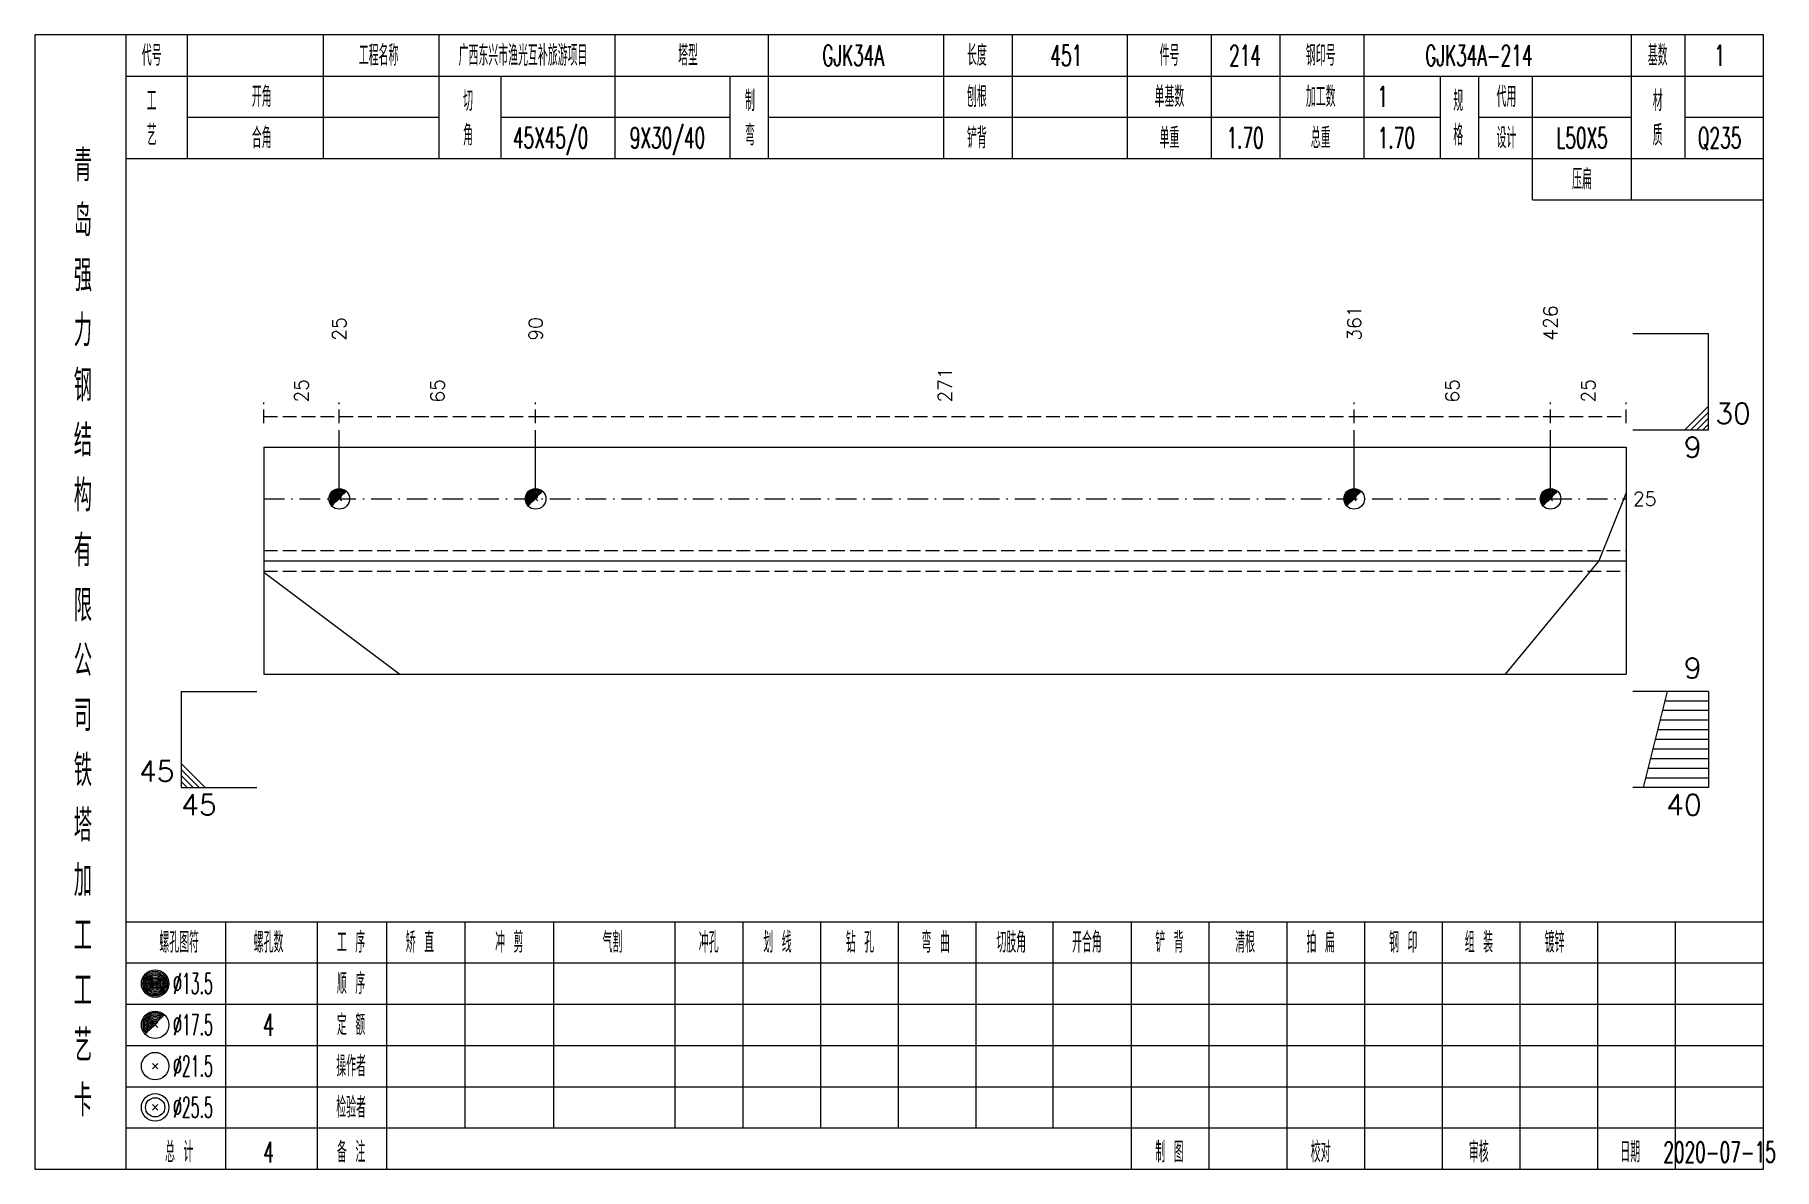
# Model space of a CAD drawing. Extents: x 0 to 2606, y -377 to 6479.
# Drawn here: x 1307 to 1559.9, y 6125 to 6290 of the extents above; entities that cross this region are included whole.
import ezdxf
from ezdxf.enums import TextEntityAlignment as Align

# ---------------------------------------------------------------- set-up
doc = ezdxf.new("R2010")
doc.units = 0
doc.header["$MEASUREMENT"] = 0
doc.linetypes.add('一点画线', pattern=[5.2, 3, -1, 0.2, -1])
doc.linetypes.add('虚线', pattern=[2.75, 2, -0.75])
doc.layers.get('0').update_dxf_attribs({"linetype": 'CONTINUOUS', "lineweight": 25})
doc.layers.add('1', color=7, linetype='CONTINUOUS', lineweight=25)
doc.layers.add('4', color=7, linetype='CONTINUOUS', lineweight=25)
doc.styles.get("Standard").update_dxf_attribs({"font": 'simplex.shx', "width": 0.7, "height": 3, "bigfont": 'gbhzfs.shx'})

msp = doc.modelspace()

# ---------------------------------------------------------------- texts
at = {"color": 7, "linetype": 'Continuous', "lineweight": 13}
for s, p in [('426', (1527.42, 6245.5)), ('25', (1351.28, 6245.5)), ('90', (1379.83, 6245.5)), ('361', (1498.87, 6245.5))]:
    msp.add_text(s, height=2, rotation=90, dxfattribs=at).set_placement(p, align=Align.MIDDLE_LEFT)
at = {"color": 8, "linetype": 'Continuous', "lineweight": 9}
for s, p in [('271', (1439.35, 6236.5)), ('25', (1345.79, 6236.5)), ('65', (1365.56, 6236.5)), ('65', (1513.14, 6236.5)), ('25', (1532.91, 6236.5))]:
    msp.add_text(s, height=2, rotation=90, dxfattribs=at).set_placement(p, align=Align.MIDDLE_LEFT)
at = {"color": 7, "linetype": 'Continuous', "lineweight": 13}
msp.add_text('30', height=3, dxfattribs=at).set_placement((1551.4, 6232.5), align=Align.BOTTOM_LEFT)
for s, p in [('9', (1549.4, 6231.5)), ('40', (1549.4, 6179.5))]:
    msp.add_text(s, height=3, dxfattribs=at).set_placement(p, align=Align.TOP_RIGHT)
msp.add_text('25', height=2, dxfattribs=at).set_placement((1539.4, 6222.5), align=Align.MIDDLE_LEFT)
for s, p in [('9', (1549.4, 6195.5)), ('45', (1327.3, 6180.5))]:
    msp.add_text(s, height=3, dxfattribs=at).set_placement(p, align=Align.BOTTOM_RIGHT)
msp.add_text('45', height=3, dxfattribs=at).set_placement((1328.3, 6179.5), align=Align.TOP_LEFT)
at = {"layer": '4', "color": 1, "linetype": 'Continuous', "lineweight": 13}
for s, height, width, p in [('代号', 3, 0.6, (1324, 6287)), ('工程名称', 3, 0.6, (1357, 6287)), ('广西东兴市渔光互补旅游项目', 3, 0.6, (1378, 6287)), ('塔型', 3, 0.6, (1402, 6287)), ('GJK34A', 3, 0.6, (1426, 6287)), ('长度', 3, 0.6, (1444, 6287)), ('451', 3, 0.6, (1457, 6287)), ('件号', 3, 0.6, (1472, 6287)), ('214', 3, 0.6, (1483, 6287)), ('钢印号', 3, 0.6, (1494, 6287)), ('GJK34A-214', 3, 0.6, (1517, 6287)), ('基数', 3, 0.6, (1543, 6287)), ('1', 3, 0.6, (1552, 6287)), ('工', 3, 0.6, (1324, 6280.4)), ('开角', 3, 0.6, (1340, 6281)), ('切', 3, 0.6, (1370, 6280.4)), ('制', 3, 0.6, (1411, 6280.4)), ('刨根', 3, 0.6, (1444, 6281)), ('单基数', 3, 0.6, (1472, 6281)), ('加工数', 3, 0.6, (1494, 6281)), ('1', 3, 0.6, (1503, 6281)), ('规', 3, 0.6, (1514, 6280.4)), ('代用', 3, 0.6, (1521, 6281)), ('材', 3, 0.6, (1543, 6280.4)), ('艺', 3, 0.6, (1324, 6275.4)), ('合角', 3, 0.6, (1340, 6275)), ('角', 3, 0.6, (1370, 6275.4)), ('45X45/0', 3, 0.6, (1382, 6275)), ('9X30/40', 3, 0.6, (1399, 6275)), ('弯', 3, 0.6, (1411, 6275.4)), ('铲背', 3, 0.6, (1444, 6275)), ('单重', 3, 0.6, (1472, 6275)), ('1.70', 3, 0.6, (1483, 6275)), ('总重', 3, 0.6, (1494, 6275)), ('1.70', 3, 0.6, (1505, 6275)), ('格', 3, 0.6, (1514, 6275.4)), ('设计', 3, 0.6, (1521, 6275)), ('L50X5', 3, 0.6, (1532, 6275)), ('质', 3, 0.6, (1543, 6275.4)), ('Q235', 3, 0.6, (1552, 6275)), ('青', 4.6, 0.8, (1314, 6271)), ('压扁', 3, 0.6, (1532, 6269)), ('岛', 4.6, 0.8, (1314, 6263)), ('强', 4.6, 0.8, (1314, 6255)), ('力', 4.6, 0.8, (1314, 6247)), ('钢', 4.6, 0.8, (1314, 6239)), ('结', 4.6, 0.8, (1314, 6231)), ('构', 4.6, 0.8, (1314, 6223)), ('有', 4.6, 0.8, (1314, 6215)), ('限', 4.6, 0.8, (1314, 6207)), ('公', 4.6, 0.8, (1314, 6199)), ('司', 4.6, 0.8, (1314, 6191)), ('铁', 4.6, 0.8, (1314, 6183)), ('塔', 4.6, 0.8, (1314, 6175)), ('加', 4.6, 0.8, (1314, 6167)), ('工', 4.6, 0.8, (1314, 6159)), ('螺孔图符', 3, 0.6, (1328, 6158)), ('螺孔数', 3, 0.6, (1341, 6158)), ('工 序', 3, 0.6, (1353, 6158)), ('矫 直', 3, 0.6, (1363, 6158)), ('冲 剪', 3, 0.6, (1376, 6158)), ('气割', 3, 0.6, (1391, 6158)), ('冲孔', 3, 0.6, (1405, 6158)), ('划 线', 3, 0.6, (1415, 6158)), ('钻 孔', 3, 0.6, (1427, 6158)), ('弯 曲', 3, 0.6, (1438, 6158)), ('切肢角', 3, 0.6, (1449, 6158)), ('开合角', 3, 0.6, (1460, 6158)), ('铲 背', 3, 0.6, (1472, 6158)), ('清根', 3, 0.6, (1483, 6158)), ('拍 扁', 3, 0.6, (1494, 6158)), ('钢 印', 3, 0.6, (1506, 6158)), ('组 装', 3, 0.6, (1517, 6158)), ('镀锌', 3, 0.6, (1528, 6158)), ('工', 4.6, 0.8, (1314, 6151)), ('%%C13.5', 3, 0.5, (1330, 6152)), ('顺 序', 3, 0.6, (1353, 6152)), ('%%C17.5', 3, 0.5, (1330, 6146)), ('4', 3.2, 0.6, (1341, 6146)), ('定 额', 3, 0.6, (1353, 6146)), ('艺', 4.6, 0.8, (1314, 6143)), ('操作者', 3, 0.6, (1353, 6140)), ('%%C21.5', 3, 0.5, (1330, 6140)), ('卡', 4.6, 0.8, (1314, 6135)), ('%%C25.5', 3, 0.5, (1330, 6134)), ('检验者', 3, 0.6, (1353, 6134)), ('总 计', 3, 0.6, (1328, 6127.5)), ('4', 3, 0.6, (1341, 6127.5)), ('备 注', 3, 0.6, (1353, 6127.5)), ('制 图', 3, 0.6, (1472, 6127.5)), ('校对', 3, 0.6, (1494, 6127.5)), ('审核', 3, 0.6, (1517, 6127.5)), ('日期', 3, 0.6, (1539, 6127.5)), ('2020-07-15', 3, 0.6, (1552, 6127.5))]:
    msp.add_text(s, height=height, dxfattribs=dict(at, width=width)).set_placement(p, align=Align.MIDDLE_CENTER)

# ---------------------------------------------------------------- linework, layer by layer
at = {"color": 7, "linetype": 'Continuous', "lineweight": 13}
for p, q in [((1550.4, 6246.5), (1539.4, 6246.5)), ((1550.4, 6232.5), (1550.4, 6246.5)), ((1546.9, 6232.5), (1550.4, 6236)), ((1547.78, 6232.5), (1550.4, 6235.12)), ((1548.65, 6232.5), (1550.4, 6234.25)), ((1549.53, 6232.5), (1550.4, 6233.38)), ((1351.28, 6222.5), (1351.28, 6232.5)), ((1379.83, 6222.5), (1379.83, 6232.5)), ((1498.87, 6222.5), (1498.87, 6232.5)), ((1527.42, 6222.5), (1527.42, 6232.5)), ((1550.4, 6232.5), (1539.4, 6232.5)), ((1538.4, 6223.4), (1534.45, 6213.5)), ((1534.45, 6213.5), (1520.83, 6197)), ((1340.3, 6211.85), (1360.07, 6197)), ((1328.3, 6194.5), (1339.3, 6194.5)), ((1328.3, 6194.5), (1328.3, 6180.5)), ((1550.4, 6194.5), (1539.4, 6194.5)), ((1544.4, 6194.5), (1540.9, 6180.5)), ((1550.4, 6193.1), (1544.05, 6193.1)), ((1550.4, 6194.5), (1550.4, 6180.5)), ((1550.4, 6190.3), (1543.35, 6190.3)), ((1550.4, 6191.7), (1543.7, 6191.7)), ((1550.4, 6187.5), (1542.65, 6187.5)), ((1550.4, 6188.9), (1543, 6188.9)), ((1550.4, 6184.7), (1541.95, 6184.7)), ((1550.4, 6186.1), (1542.3, 6186.1)), ((1331.8, 6180.5), (1328.3, 6184)), ((1330.92, 6180.5), (1328.3, 6183.12)), ((1330.05, 6180.5), (1328.3, 6182.25)), ((1550.4, 6183.3), (1541.6, 6183.3)), ((1329.17, 6180.5), (1328.3, 6181.38)), ((1328.3, 6180.5), (1339.3, 6180.5)), ((1550.4, 6180.5), (1539.4, 6180.5)), ((1550.4, 6181.9), (1541.25, 6181.9))]:
    msp.add_line(p, q, dxfattribs=at)
at = {"color": 8, "linetype": '虚线', "lineweight": 9}
for p, q in [((1340.3, 6233.5), (1340.3, 6236.5)), ((1351.28, 6233.5), (1351.28, 6236.5)), ((1351.28, 6233.5), (1351.28, 6236.5)), ((1379.83, 6233.5), (1379.83, 6236.5)), ((1379.83, 6233.5), (1379.83, 6236.5)), ((1498.87, 6233.5), (1498.87, 6236.5)), ((1498.87, 6233.5), (1498.87, 6236.5)), ((1527.42, 6233.5), (1527.42, 6236.5)), ((1527.42, 6233.5), (1527.42, 6236.5)), ((1538.4, 6233.5), (1538.4, 6236.5)), ((1340.3, 6234.5), (1351.28, 6234.5)), ((1351.28, 6234.5), (1379.83, 6234.5)), ((1379.83, 6234.5), (1498.87, 6234.5)), ((1498.87, 6234.5), (1527.42, 6234.5)), ((1527.42, 6234.5), (1538.4, 6234.5))]:
    msp.add_line(p, q, dxfattribs=at)
at = {"color": 7, "linetype": 'Continuous', "lineweight": 18}
for p, q in [((1340.3, 6230), (1340.3, 6197)), ((1340.3, 6230), (1538.4, 6230)), ((1538.4, 6230), (1538.4, 6197)), ((1340.3, 6213.5), (1538.4, 6213.5))]:
    msp.add_line(p, q, dxfattribs=at)
at = {"color": 3, "linetype": '一点画线', "lineweight": 13}
msp.add_line((1340.3, 6222.5), (1538.4, 6222.5), dxfattribs=at)
at = {"color": 7, "linetype": 'Continuous', "lineweight": 0}
for p, q in [((1350.98, 6222.2), (1351.58, 6222.8)), ((1350.98, 6222.8), (1351.58, 6222.2)), ((1379.53, 6222.2), (1380.13, 6222.8)), ((1379.53, 6222.8), (1380.13, 6222.2)), ((1498.57, 6222.2), (1499.17, 6222.8)), ((1498.57, 6222.8), (1499.17, 6222.2)), ((1527.12, 6222.2), (1527.72, 6222.8)), ((1527.12, 6222.8), (1527.72, 6222.2))]:
    msp.add_line(p, q, dxfattribs=at)
at = {"color": 1, "linetype": '虚线', "lineweight": 18}
for p, q in [((1340.3, 6215), (1538.4, 6215)), ((1340.3, 6212), (1538.4, 6212))]:
    msp.add_line(p, q, dxfattribs=at)
at = {"color": 7, "linetype": 'Continuous', "lineweight": 13}
for centre in [(1351.28, 6222.5), (1379.83, 6222.5), (1498.87, 6222.5), (1527.42, 6222.5)]:
    msp.add_circle(centre, 1.5, dxfattribs=at)
for centre, radius in [((1351.28, 6222.5), 1.35), ((1351.28, 6222.5), 1.2), ((1351.28, 6222.5), 1.05), ((1351.28, 6222.5), 0.9), ((1351.28, 6222.5), 0.75), ((1351.28, 6222.5), 0.6), ((1351.28, 6222.5), 0.45), ((1351.28, 6222.5), 0.3), ((1351.28, 6222.5), 0.15), ((1379.83, 6222.5), 1.35), ((1379.83, 6222.5), 1.2), ((1379.83, 6222.5), 1.05), ((1379.83, 6222.5), 0.9), ((1379.83, 6222.5), 0.75), ((1379.83, 6222.5), 0.6), ((1379.83, 6222.5), 0.45), ((1379.83, 6222.5), 0.3), ((1379.83, 6222.5), 0.15), ((1498.87, 6222.5), 1.35), ((1498.87, 6222.5), 1.2), ((1498.87, 6222.5), 1.05), ((1498.87, 6222.5), 0.9), ((1498.87, 6222.5), 0.75), ((1498.87, 6222.5), 0.6), ((1498.87, 6222.5), 0.45), ((1498.87, 6222.5), 0.3), ((1498.87, 6222.5), 0.15), ((1527.42, 6222.5), 1.35), ((1527.42, 6222.5), 1.2), ((1527.42, 6222.5), 1.05), ((1527.42, 6222.5), 0.9), ((1527.42, 6222.5), 0.75), ((1527.42, 6222.5), 0.6), ((1527.42, 6222.5), 0.45), ((1527.42, 6222.5), 0.3), ((1527.42, 6222.5), 0.15)]:
    msp.add_arc(centre, radius, 45, 225, dxfattribs=at)
at = {"layer": '1', "color": 7, "linetype": 'Continuous', "lineweight": 18}
msp.add_line((1340.3, 6197), (1538.4, 6197), dxfattribs=at)
at = {"layer": '4', "color": 1, "linetype": 'Continuous', "lineweight": 18}
for p, q in [((1320.3, 6125), (1320.3, 6290)), ((1329.2, 6272), (1329.2, 6290)), ((1349, 6272), (1349, 6290)), ((1365.8, 6272), (1365.8, 6290)), ((1391.4, 6272), (1391.4, 6290)), ((1413.7, 6272), (1413.7, 6290)), ((1439.2, 6272), (1439.2, 6290)), ((1449.2, 6272), (1449.2, 6290)), ((1465.9, 6272), (1465.9, 6290)), ((1478.1, 6272), (1478.1, 6290)), ((1488.1, 6272), (1488.1, 6290)), ((1500.3, 6272), (1500.3, 6290)), ((1539.2, 6266), (1539.2, 6290)), ((1547, 6272), (1547, 6290)), ((1320.3, 6284), (1558.4, 6284)), ((1374.8, 6272), (1374.8, 6284)), ((1408.1, 6272), (1408.1, 6284)), ((1511.4, 6272), (1511.4, 6284)), ((1517, 6272), (1517, 6284)), ((1524.8, 6266), (1524.8, 6284)), ((1329.2, 6278), (1365.8, 6278)), ((1374.8, 6278), (1408.1, 6278)), ((1413.7, 6278), (1511.4, 6278)), ((1517, 6278), (1539.2, 6278)), ((1547, 6278), (1558.4, 6278)), ((1320.3, 6272), (1558.4, 6272)), ((1524.8, 6266), (1558.4, 6266)), ((1320.3, 6161), (1558.4, 6161)), ((1334.8, 6125), (1334.8, 6161)), ((1348.1, 6125), (1348.1, 6161)), ((1358.2, 6125), (1358.2, 6161)), ((1369.6, 6131), (1369.6, 6161)), ((1382.5, 6131), (1382.5, 6161)), ((1400.1, 6131), (1400.1, 6161)), ((1410, 6131), (1410, 6161)), ((1421.3, 6131), (1421.3, 6161)), ((1432.6, 6131), (1432.6, 6161)), ((1443.9, 6131), (1443.9, 6161)), ((1455.1, 6131), (1455.1, 6161)), ((1466.5, 6131), (1466.5, 6161)), ((1477.8, 6131), (1477.8, 6161)), ((1489.1, 6131), (1489.1, 6161)), ((1500.4, 6131), (1500.4, 6161)), ((1511.7, 6131), (1511.7, 6161)), ((1523, 6131), (1523, 6161)), ((1534.3, 6131), (1534.3, 6161)), ((1545.6, 6131), (1545.6, 6161)), ((1320.3, 6155), (1558.4, 6155)), ((1320.3, 6149), (1558.4, 6149)), ((1320.3, 6143), (1558.4, 6143)), ((1320.3, 6137), (1558.4, 6137)), ((1320.3, 6131), (1558.4, 6131)), ((1466.5, 6125), (1466.5, 6131)), ((1477.8, 6125), (1477.8, 6131)), ((1489.1, 6125), (1489.1, 6131)), ((1500.4, 6125), (1500.4, 6131)), ((1511.7, 6125), (1511.7, 6131)), ((1523, 6125), (1523, 6131)), ((1534.3, 6125), (1534.3, 6131)), ((1545.6, 6125), (1545.6, 6131))]:
    msp.add_line(p, q, dxfattribs=at)
at = {"layer": '4', "color": 7, "linetype": 'Continuous', "lineweight": 13}
for p, q in [((1324.3, 6151.8), (1324.7, 6152.2)), ((1324.7, 6151.8), (1324.3, 6152.2)), ((1324.1, 6139.6), (1324.9, 6140.4)), ((1324.9, 6139.6), (1324.1, 6140.4)), ((1324.1, 6133.6), (1324.9, 6134.4)), ((1324.9, 6133.6), (1324.1, 6134.4))]:
    msp.add_line(p, q, dxfattribs=at)
at = {"layer": '4', "color": 7, "linetype": 'Continuous', "lineweight": 0}
for p, q in [((1324.1, 6145.6), (1324.9, 6146.4)), ((1324.1, 6146.4), (1324.9, 6145.6))]:
    msp.add_line(p, q, dxfattribs=at)
at = {"layer": '4', "color": 1, "linetype": 'Continuous', "lineweight": 18}
msp.add_lwpolyline([(1307, 6290), (1307, 6125), (1558.4, 6125), (1558.4, 6290)], close=True, dxfattribs=at)
at = {"layer": '4', "color": 7, "linetype": 'Continuous', "lineweight": 13}
for centre, radius in [((1324.5, 6152), 2), ((1324.5, 6152), 1.8), ((1324.5, 6152), 1.6), ((1324.5, 6152), 1.4), ((1324.5, 6152), 1.2), ((1324.5, 6152), 1), ((1324.5, 6152), 0.8), ((1324.5, 6152), 0.6), ((1324.5, 6152), 0.4), ((1324.5, 6152), 0.2), ((1324.5, 6146), 2), ((1324.5, 6140), 2), ((1324.5, 6134), 2), ((1324.5, 6134), 1.4)]:
    msp.add_circle(centre, radius, dxfattribs=at)
for radius in [1.8, 1.6, 1.4, 1.2, 1, 0.8, 0.6, 0.4, 0.2]:
    msp.add_arc((1324.5, 6146), radius, 45, 225, dxfattribs=at)

msp.set_redraw_order([(e.dxf.handle, doc.entitydb.next_handle()) for e in msp.query("TEXT MTEXT ATTDEF DIMENSION ARC_DIMENSION")])  # texts and dimensions are drawn at this point

doc.saveas('drawing.dxf')
